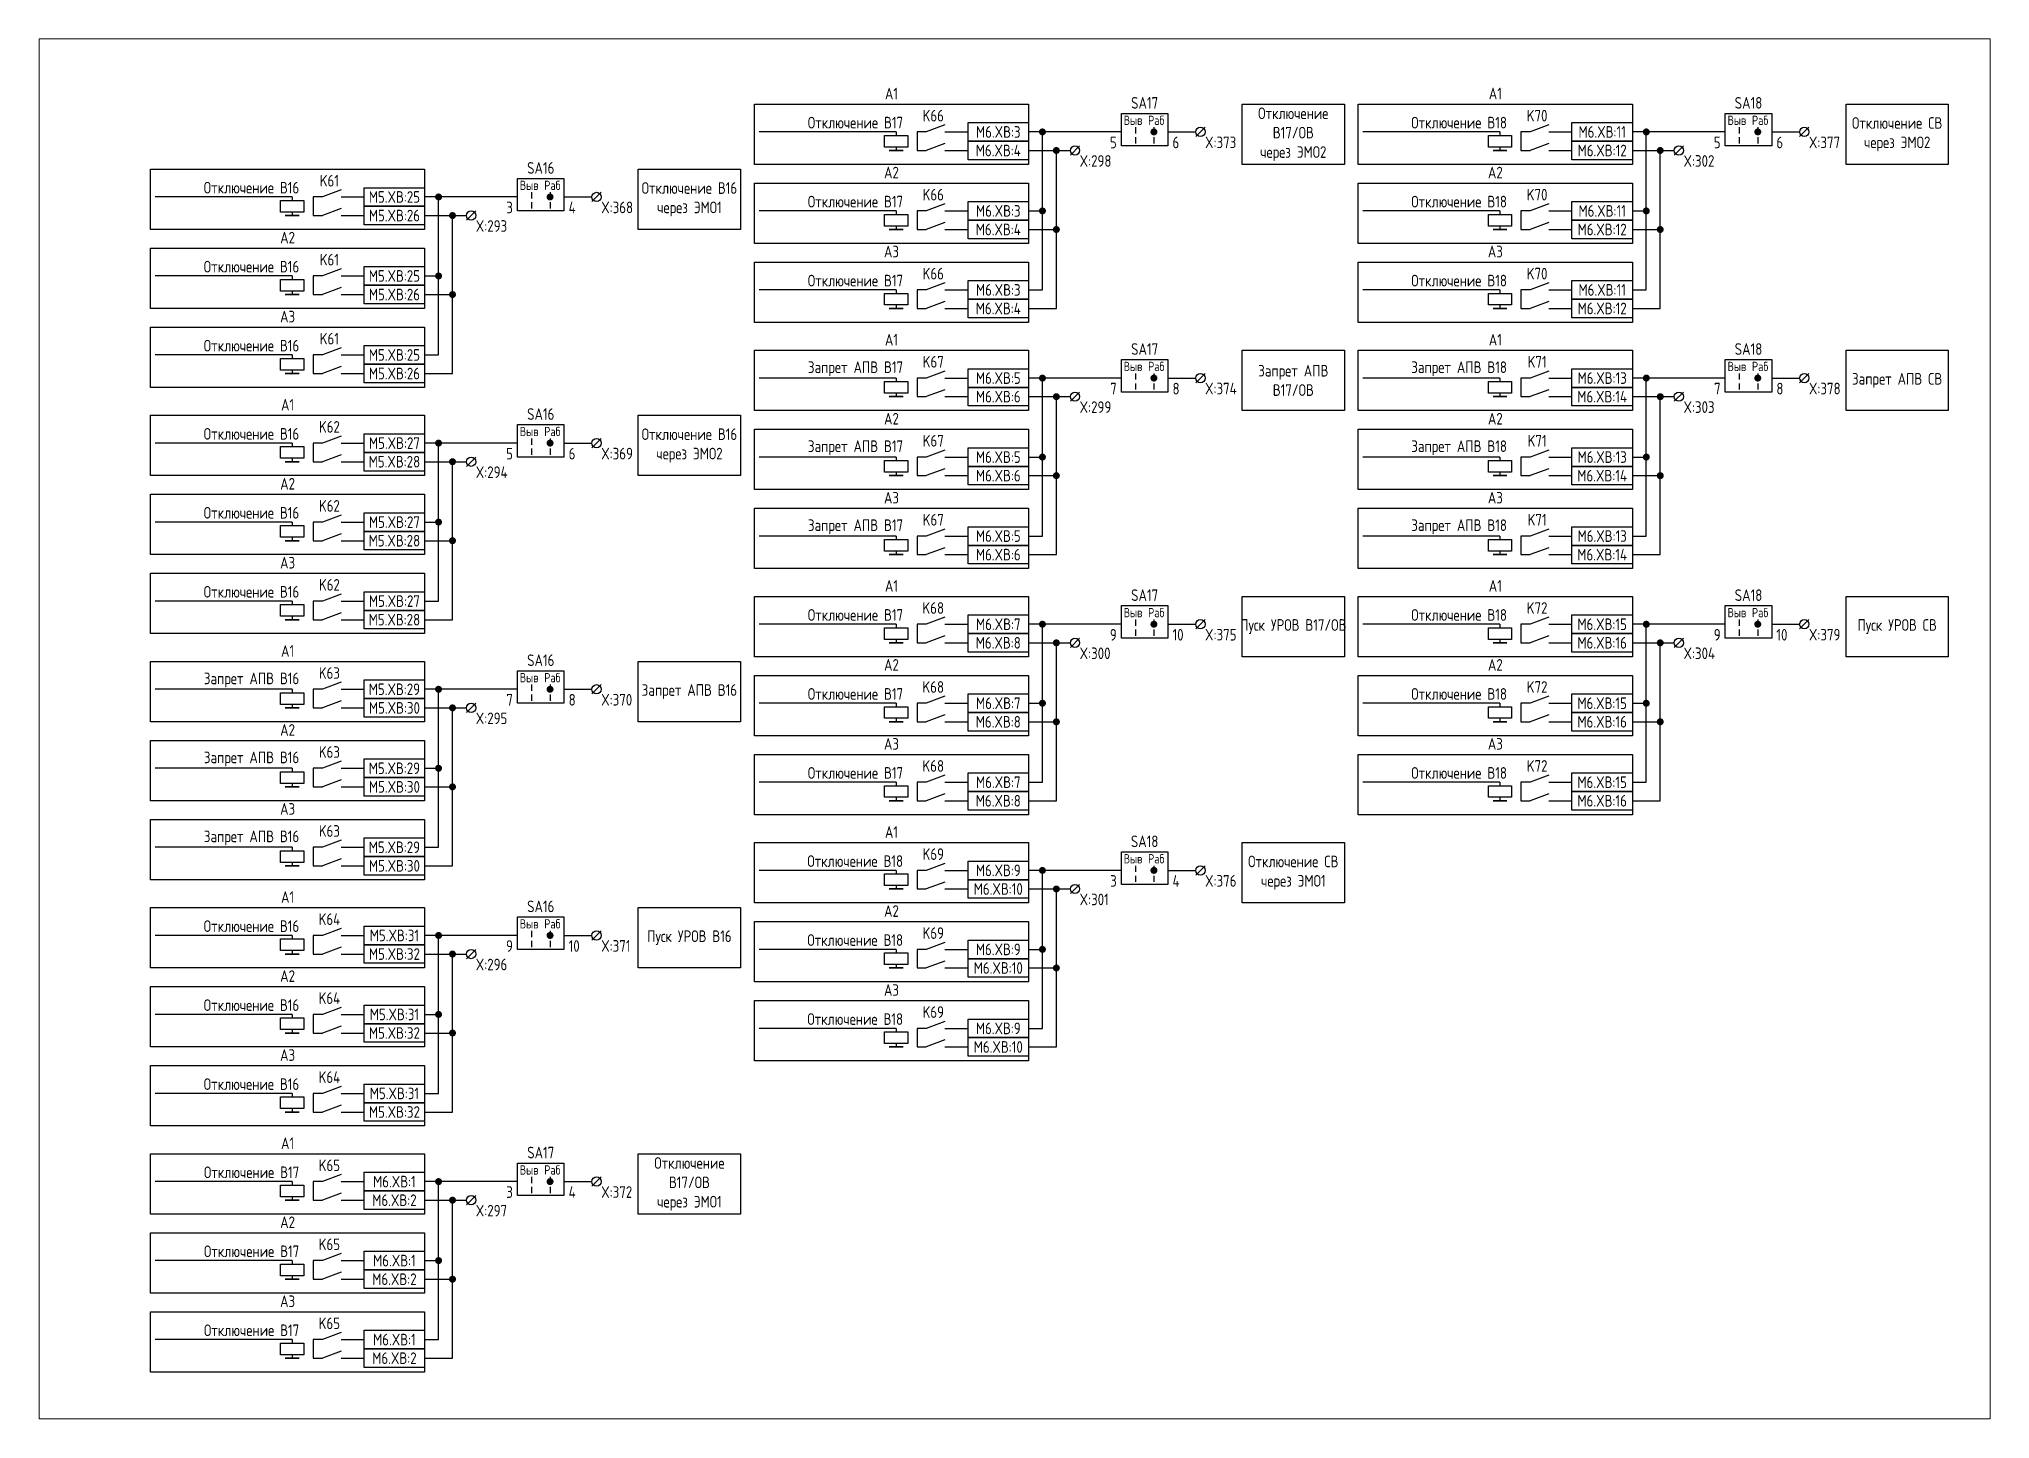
# Paper-space layout 'Лист12' of a CAD drawing. Header units: millimetres, sheet in inches. Extents: x 178.9 to 189, y 94.4 to 101.5.
# The model-space entities are those that its viewports show. They can reach past a viewport. Long polylines and large blocks are cut down to what shows.
import ezdxf

# ---------------------------------------------------------------- set-up
doc = ezdxf.new("R2010")
doc.units = ezdxf.units.MM
doc.styles.add('Gost_type_A', font='GOST_A.TTF')

psp = doc.layouts.new('Лист12')

msp = doc.modelspace()

# ---------------------------------------------------------------- texts
at = {"char_height": 2.5, "line_spacing_factor": 0.9, "style": 'Gost_type_A'}
for s, insert, width, attachment_point in [('A1', (4803.5, 284), 59, 8), ('A1', (4933.5, 284), 59, 8), ('X:373', (4871.01, 276), 8, 1), ('X:377', (5001.01, 276), 8, 1), ('A2', (4803.5, 267), 59, 8), ('X:298', (4844.01, 272), 8, 1), ('A2', (4933.5, 267), 59, 8), ('X:302', (4974.01, 272), 8, 1), ('X:368', (4741.01, 262), 8, 1), ('X:293', (4714.01, 258), 8, 1), ('A2', (4673.5, 253), 59, 8), ('A3', (4803.5, 250), 59, 8), ('A3', (4933.5, 250), 59, 8), ('A3', (4673.5, 236), 59, 8), ('A1', (4803.5, 231.02), 59, 8), ('A1', (4933.5, 231.02), 59, 8), ('X:374', (4871.01, 223.02), 8, 1), ('X:378', (5001.01, 223.02), 8, 1), ('A1', (4673.5, 217.02), 59, 8), ('X:299', (4844.01, 219.02), 8, 1), ('X:303', (4974.01, 219.02), 8, 1), ('A2', (4803.5, 214.02), 59, 8), ('A2', (4933.5, 214.02), 59, 8), ('X:369', (4741.01, 209.02), 8, 1), ('A2', (4673.5, 200.02), 59, 8), ('X:294', (4714.01, 205.02), 8, 1), ('A3', (4803.5, 197.02), 59, 8), ('A3', (4933.5, 197.02), 59, 8), ('A3', (4673.5, 183.02), 59, 8), ('A1', (4803.5, 178.04), 59, 8), ('A1', (4933.5, 178.04), 59, 8), ('X:375', (4871.01, 170.04), 8, 1), ('X:379', (5001.01, 170.04), 8, 1), ('A1', (4673.5, 164.04), 59, 8), ('X:300', (4844.01, 166.04), 8, 1), ('X:304', (4974.01, 166.04), 8, 1), ('A2', (4803.5, 161.04), 59, 8), ('A2', (4933.5, 161.04), 59, 8), ('X:370', (4741.01, 156.04), 8, 1), ('X:295', (4714.01, 152.04), 8, 1), ('A2', (4673.5, 147.04), 59, 8), ('A3', (4803.5, 144.04), 59, 8), ('A3', (4933.5, 144.04), 59, 8), ('A3', (4673.5, 130.04), 59, 8), ('A1', (4803.5, 125.06), 59, 8), ('A1', (4673.5, 111.06), 59, 8), ('X:376', (4871.01, 117.06), 8, 1), ('A2', (4803.5, 108.06), 59, 8), ('X:301', (4844.01, 113.06), 8, 1), ('X:371', (4741.01, 103.06), 8, 1), ('X:296', (4714.01, 99.06), 8, 1), ('A2', (4673.5, 94.06), 59, 8), ('A3', (4803.5, 91.06), 59, 8), ('A3', (4673.5, 77.06), 59, 8), ('A1', (4673.5, 58.08), 59, 8), ('X:372', (4741.01, 50.08), 8, 1), ('A2', (4673.5, 41.08), 59, 8), ('X:297', (4714.01, 46.08), 8, 1), ('A3', (4673.5, 24.08), 59, 8)]:
    msp.add_mtext(s, dxfattribs=dict(at, insert=insert, width=width, attachment_point=attachment_point))
at = {"style": 'Gost_type_A'}
for s, insert, char_height, width, attachment_point in [('K66', (4812.5, 280.5), 2.5, 5, 5), ('SA17', (4858, 282), 2.5, 10, 8), ('Отключение В17/ОВ\\Pчерез ЭМО2', (4890, 276.5), 2.5, 21.9988, 5), ('K70', (4942.5, 280.5), 2.5, 5, 5), ('SA18', (4988, 282), 2.5, 10, 8), ('Отключение В17', (4806, 279), 2.5, 31.0015, 6), ('M6.XВ:3', (4826.5, 277), 2.5, 13, 5), ('Выв', (4855.5, 279.5), 2, 5, 5), ('Раб', (4860.5, 279.5), 2, 5, 5), ('Отключение В18', (4936, 279), 2.5, 31.0015, 6), ('M6.XВ:11', (4956.5, 277), 2.5, 13, 5), ('Выв', (4985.5, 279.5), 2, 5, 5), ('Раб', (4990.5, 279.5), 2, 5, 5), ('Отключение СВ\\Pчерез ЭМО2', (5020, 276.5), 2.5, 21.9988, 5), ('M6.XВ:4', (4826.5, 273), 2.5, 13, 5), ('5', (4852, 275.98), 2.5, 5, 3), ('6', (4864, 275.98), 2.5, 5, 1), ('M6.XВ:12', (4956.5, 273), 2.5, 13, 5), ('5', (4982, 275.98), 2.5, 5, 3), ('6', (4994, 275.98), 2.5, 5, 1), ('SA16', (4728, 268), 2.5, 10, 8), ('Отключение В16', (4676, 265), 2.5, 31.0015, 6), ('K61', (4682.5, 266.5), 2.5, 5, 5), ('Выв', (4725.5, 265.5), 2, 5, 5), ('Раб', (4730.5, 265.5), 2, 5, 5), ('Отключение В16\\Pчерез ЭМО1', (4760, 262.5), 2.5, 21.9988, 5), ('K66', (4812.5, 263.5), 2.5, 5, 5), ('K70', (4942.5, 263.5), 2.5, 5, 5), ('M5.XВ:25', (4696.5, 263), 2.5, 13, 5), ('3', (4722, 261.98), 2.5, 5, 3), ('4', (4734, 261.98), 2.5, 5, 1), ('Отключение В17', (4806, 262), 2.5, 31.0015, 6), ('M6.XВ:3', (4826.5, 260), 2.5, 13, 5), ('Отключение В18', (4936, 262), 2.5, 31.0015, 6), ('M6.XВ:11', (4956.5, 260), 2.5, 13, 5), ('M5.XВ:26', (4696.5, 259), 2.5, 13, 5), ('M6.XВ:4', (4826.5, 256), 2.5, 13, 5), ('M6.XВ:12', (4956.5, 256), 2.5, 13, 5), ('Отключение В16', (4676, 248), 2.5, 31.0015, 6), ('K61', (4682.5, 249.5), 2.5, 5, 5), ('M5.XВ:25', (4696.5, 246), 2.5, 13, 5), ('Отключение В17', (4806, 245), 2.5, 31.0015, 6), ('K66', (4812.5, 246.5), 2.5, 5, 5), ('M6.XВ:3', (4826.5, 243), 2.5, 13, 5), ('Отключение В18', (4936, 245), 2.5, 31.0015, 6), ('K70', (4942.5, 246.5), 2.5, 5, 5), ('M6.XВ:11', (4956.5, 243), 2.5, 13, 5), ('M5.XВ:26', (4696.5, 242), 2.5, 13, 5), ('M6.XВ:4', (4826.5, 239), 2.5, 13, 5), ('M6.XВ:12', (4956.5, 239), 2.5, 13, 5), ('Отключение В16', (4676, 231), 2.5, 31.0015, 6), ('K61', (4682.5, 232.5), 2.5, 5, 5), ('SA17', (4858, 229.02), 2.5, 10, 8), ('SA18', (4988, 229.02), 2.5, 10, 8), ('M5.XВ:25', (4696.5, 229), 2.5, 13, 5), ('Запрет АПВ В17', (4806, 226.02), 2.5, 31.0015, 6), ('K67', (4812.5, 227.52), 2.5, 5, 5), ('Выв', (4855.5, 226.52), 2, 5, 5), ('Раб', (4860.5, 226.52), 2, 5, 5), ('Запрет АПВ В17/ОВ', (4890, 223.52), 2.5, 21.9988, 5), ('Запрет АПВ В18', (4936, 226.02), 2.5, 31.0015, 6), ('K71', (4942.5, 227.52), 2.5, 5, 5), ('Выв', (4985.5, 226.52), 2, 5, 5), ('Раб', (4990.5, 226.52), 2, 5, 5), ('M5.XВ:26', (4696.5, 225), 2.5, 13, 5), ('M6.XВ:5', (4826.5, 224.02), 2.5, 13, 5), ('7', (4852, 223), 2.5, 5, 3), ('8', (4864, 223), 2.5, 5, 1), ('M6.XВ:13', (4956.5, 224.02), 2.5, 13, 5), ('7', (4982, 223), 2.5, 5, 3), ('8', (4994, 223), 2.5, 5, 1), ('Запрет АПВ СВ', (5020, 223.52), 2.5, 21.9988, 5), ('M6.XВ:6', (4826.5, 220.02), 2.5, 13, 5), ('M6.XВ:14', (4956.5, 220.02), 2.5, 13, 5), ('K62', (4682.5, 213.52), 2.5, 5, 5), ('SA16', (4728, 215.02), 2.5, 10, 8), ('Отключение В16', (4676, 212.02), 2.5, 31.0015, 6), ('M5.XВ:27', (4696.5, 210.02), 2.5, 13, 5), ('Выв', (4725.5, 212.52), 2, 5, 5), ('Раб', (4730.5, 212.52), 2, 5, 5), ('Отключение В16\\Pчерез ЭМО2', (4760, 209.52), 2.5, 21.9988, 5), ('Запрет АПВ В17', (4806, 209.02), 2.5, 31.0015, 6), ('K67', (4812.5, 210.52), 2.5, 5, 5), ('Запрет АПВ В18', (4936, 209.02), 2.5, 31.0015, 6), ('K71', (4942.5, 210.52), 2.5, 5, 5), ('M5.XВ:28', (4696.5, 206.02), 2.5, 13, 5), ('5', (4722, 209), 2.5, 5, 3), ('6', (4734, 209), 2.5, 5, 1), ('M6.XВ:5', (4826.5, 207.02), 2.5, 13, 5), ('M6.XВ:13', (4956.5, 207.02), 2.5, 13, 5), ('M6.XВ:6', (4826.5, 203.02), 2.5, 13, 5), ('M6.XВ:14', (4956.5, 203.02), 2.5, 13, 5), ('K62', (4682.5, 196.52), 2.5, 5, 5), ('Отключение В16', (4676, 195.02), 2.5, 31.0015, 6), ('M5.XВ:27', (4696.5, 193.02), 2.5, 13, 5), ('Запрет АПВ В17', (4806, 192.02), 2.5, 31.0015, 6), ('K67', (4812.5, 193.52), 2.5, 5, 5), ('Запрет АПВ В18', (4936, 192.02), 2.5, 31.0015, 6), ('K71', (4942.5, 193.52), 2.5, 5, 5), ('M5.XВ:28', (4696.5, 189.02), 2.5, 13, 5), ('M6.XВ:5', (4826.5, 190.02), 2.5, 13, 5), ('M6.XВ:13', (4956.5, 190.02), 2.5, 13, 5), ('M6.XВ:6', (4826.5, 186.02), 2.5, 13, 5), ('M6.XВ:14', (4956.5, 186.02), 2.5, 13, 5), ('K62', (4682.5, 179.52), 2.5, 5, 5), ('Отключение В16', (4676, 178.02), 2.5, 31.0015, 6), ('M5.XВ:27', (4696.5, 176.02), 2.5, 13, 5), ('SA17', (4858, 176.04), 2.5, 10, 8), ('SA18', (4988, 176.04), 2.5, 10, 8), ('M5.XВ:28', (4696.5, 172.02), 2.5, 13, 5), ('Отключение В17', (4806, 173.04), 2.5, 31.0015, 6), ('K68', (4812.5, 174.54), 2.5, 5, 5), ('M6.XВ:7', (4826.5, 171.04), 2.5, 13, 5), ('Выв', (4855.5, 173.54), 2, 5, 5), ('Раб', (4860.5, 173.54), 2, 5, 5), ('Отключение В18', (4936, 173.04), 2.5, 31.0015, 6), ('K72', (4942.5, 174.54), 2.5, 5, 5), ('M6.XВ:15', (4956.5, 171.04), 2.5, 13, 5), ('Выв', (4985.5, 173.54), 2, 5, 5), ('Раб', (4990.5, 173.54), 2, 5, 5), ('M6.XВ:8', (4826.5, 167.04), 2.5, 13, 5), ('9', (4852, 170.02), 2.5, 5, 3), ('10', (4864, 170.02), 2.5, 5, 1), ('Пуск УРОВ В17/ОВ', (4890, 170.54), 2.5, 21.9988, 5), ('M6.XВ:16', (4956.5, 167.04), 2.5, 13, 5), ('9', (4982, 170.02), 2.5, 5, 3), ('10', (4994, 170.02), 2.5, 5, 1), ('Пуск УРОВ СВ', (5020, 170.54), 2.5, 21.9988, 5), ('SA16', (4728, 162.04), 2.5, 10, 8), ('Запрет АПВ В16', (4676, 159.04), 2.5, 31.0015, 6), ('K63', (4682.5, 160.54), 2.5, 5, 5), ('Выв', (4725.5, 159.54), 2, 5, 5), ('Раб', (4730.5, 159.54), 2, 5, 5), ('M5.XВ:29', (4696.5, 157.04), 2.5, 13, 5), ('7', (4722, 156.02), 2.5, 5, 3), ('8', (4734, 156.02), 2.5, 5, 1), ('Запрет АПВ В16', (4760, 156.54), 2.5, 21.9988, 5), ('Отключение В17', (4806, 156.04), 2.5, 31.0015, 6), ('K68', (4812.5, 157.54), 2.5, 5, 5), ('Отключение В18', (4936, 156.04), 2.5, 31.0015, 6), ('K72', (4942.5, 157.54), 2.5, 5, 5), ('M5.XВ:30', (4696.5, 153.04), 2.5, 13, 5), ('M6.XВ:8', (4826.5, 150.04), 2.5, 13, 5), ('M6.XВ:7', (4826.5, 154.04), 2.5, 13, 5), ('M6.XВ:15', (4956.5, 154.04), 2.5, 13, 5), ('M6.XВ:16', (4956.5, 150.04), 2.5, 13, 5), ('Запрет АПВ В16', (4676, 142.04), 2.5, 31.0015, 6), ('K63', (4682.5, 143.54), 2.5, 5, 5), ('M5.XВ:29', (4696.5, 140.04), 2.5, 13, 5), ('Отключение В17', (4806, 139.04), 2.5, 31.0015, 6), ('K68', (4812.5, 140.54), 2.5, 5, 5), ('Отключение В18', (4936, 139.04), 2.5, 31.0015, 6), ('K72', (4942.5, 140.54), 2.5, 5, 5), ('M5.XВ:30', (4696.5, 136.04), 2.5, 13, 5), ('M6.XВ:7', (4826.5, 137.04), 2.5, 13, 5), ('M6.XВ:15', (4956.5, 137.04), 2.5, 13, 5), ('M6.XВ:8', (4826.5, 133.04), 2.5, 13, 5), ('M6.XВ:16', (4956.5, 133.04), 2.5, 13, 5), ('Запрет АПВ В16', (4676, 125.04), 2.5, 31.0015, 6), ('K63', (4682.5, 126.54), 2.5, 5, 5), ('M5.XВ:29', (4696.5, 123.04), 2.5, 13, 5), ('K69', (4812.5, 121.56), 2.5, 5, 5), ('SA18', (4858, 123.06), 2.5, 10, 8), ('M5.XВ:30', (4696.5, 119.04), 2.5, 13, 5), ('Отключение В18', (4806, 120.06), 2.5, 31.0015, 6), ('M6.XВ:9', (4826.5, 118.06), 2.5, 13, 5), ('Выв', (4855.5, 120.56), 2, 5, 5), ('Раб', (4860.5, 120.56), 2, 5, 5), ('Отключение СВ\\Pчерез ЭМО1', (4890, 117.56), 2.5, 21.9988, 5), ('M6.XВ:10', (4826.5, 114.06), 2.5, 13, 5), ('3', (4852, 117.05), 2.5, 5, 3), ('4', (4864, 117.05), 2.5, 5, 1), ('SA16', (4728, 109.06), 2.5, 10, 8), ('Отключение В16', (4676, 106.06), 2.5, 31.0015, 6), ('K64', (4682.5, 107.56), 2.5, 5, 5), ('M5.XВ:31', (4696.5, 104.06), 2.5, 13, 5), ('Выв', (4725.5, 106.56), 2, 5, 5), ('Раб', (4730.5, 106.56), 2, 5, 5), ('Пуск УРОВ В16', (4760, 103.56), 2.5, 21.9988, 5), ('K69', (4812.5, 104.56), 2.5, 5, 5), ('M5.XВ:32', (4696.5, 100.06), 2.5, 13, 5), ('9', (4722, 103.04), 2.5, 5, 3), ('10', (4734, 103.04), 2.5, 5, 1), ('Отключение В18', (4806, 103.06), 2.5, 31.0015, 6), ('M6.XВ:9', (4826.5, 101.06), 2.5, 13, 5), ('M6.XВ:10', (4826.5, 97.06), 2.5, 13, 5), ('Отключение В16', (4676, 89.06), 2.5, 31.0015, 6), ('K64', (4682.5, 90.56), 2.5, 5, 5), ('M5.XВ:31', (4696.5, 87.06), 2.5, 13, 5), ('K69', (4812.5, 87.56), 2.5, 5, 5), ('M5.XВ:32', (4696.5, 83.06), 2.5, 13, 5), ('Отключение В18', (4806, 86.06), 2.5, 31.0015, 6), ('M6.XВ:9', (4826.5, 84.06), 2.5, 13, 5), ('M6.XВ:10', (4826.5, 80.06), 2.5, 13, 5), ('Отключение В16', (4676, 72.06), 2.5, 31.0015, 6), ('K64', (4682.5, 73.56), 2.5, 5, 5), ('M5.XВ:32', (4696.5, 66.06), 2.5, 13, 5), ('M5.XВ:31', (4696.5, 70.06), 2.5, 13, 5), ('K65', (4682.5, 54.58), 2.5, 5, 5), ('SA17', (4728, 56.08), 2.5, 10, 8), ('Отключение В17/ОВ\\Pчерез ЭМО1', (4760, 50.58), 2.5, 21.9988, 5), ('Отключение В17', (4676, 53.08), 2.5, 31.0015, 6), ('M6.XВ:1', (4696.5, 51.08), 2.5, 13, 5), ('Выв', (4725.5, 53.58), 2, 5, 5), ('Раб', (4730.5, 53.58), 2, 5, 5), ('M6.XВ:2', (4696.5, 47.08), 2.5, 13, 5), ('3', (4722, 50.07), 2.5, 5, 3), ('4', (4734, 50.07), 2.5, 5, 1), ('K65', (4682.5, 37.58), 2.5, 5, 5), ('Отключение В17', (4676, 36.08), 2.5, 31.0015, 6), ('M6.XВ:1', (4696.5, 34.08), 2.5, 13, 5), ('M6.XВ:2', (4696.5, 30.08), 2.5, 13, 5), ('K65', (4682.5, 20.58), 2.5, 5, 5), ('Отключение В17', (4676, 19.08), 2.5, 31.0015, 6), ('M6.XВ:1', (4696.5, 17.08), 2.5, 13, 5), ('M6.XВ:2', (4696.5, 13.08), 2.5, 13, 5)]:
    msp.add_mtext(s, dxfattribs=dict(at, insert=insert, char_height=char_height, width=width, attachment_point=attachment_point))

# ---------------------------------------------------------------- blocks, each defined once
blk = doc.blocks.new('POINT')
at = {"const_width": 0.75}
blk.add_lwpolyline([(-0.375, 0, 1), (0.375, 0, 1)], format="xyb", close=True, dxfattribs=at)
blk = doc.blocks.new('Переключатель_положение')
for p, q in [((2, 1), (2, -0.34)), ((2, -1.14), (2, -2.49))]:
    blk.add_line(p, q)

# ---------------------------------------------------------------- linework, layer by layer
at = {"ltscale": 4.32}
for p, q in [((4815, 278.5), (4811, 277)), ((4945, 278.5), (4941, 277)), ((4815, 274.5), (4811, 273)), ((4945, 274.5), (4941, 273)), ((4685, 264.5), (4681, 263)), ((4685, 260.5), (4681, 259)), ((4815, 261.5), (4811, 260)), ((4945, 261.5), (4941, 260)), ((4815, 257.5), (4811, 256)), ((4945, 257.5), (4941, 256)), ((4685, 247.5), (4681, 246)), ((4815, 244.5), (4811, 243)), ((4945, 244.5), (4941, 243)), ((4685, 243.5), (4681, 242)), ((4815, 240.5), (4811, 239)), ((4945, 240.5), (4941, 239)), ((4685, 230.5), (4681, 229)), ((4685, 226.5), (4681, 225)), ((4815, 225.52), (4811, 224.02)), ((4945, 225.52), (4941, 224.02)), ((4815, 221.52), (4811, 220.02)), ((4945, 221.52), (4941, 220.02)), ((4685, 211.52), (4681, 210.02)), ((4685, 207.52), (4681, 206.02)), ((4815, 208.52), (4811, 207.02)), ((4945, 208.52), (4941, 207.02)), ((4815, 204.52), (4811, 203.02)), ((4945, 204.52), (4941, 203.02)), ((4685, 194.52), (4681, 193.02)), ((4685, 190.52), (4681, 189.02)), ((4815, 191.52), (4811, 190.02)), ((4945, 191.52), (4941, 190.02)), ((4815, 187.52), (4811, 186.02)), ((4945, 187.52), (4941, 186.02)), ((4685, 177.52), (4681, 176.02)), ((4685, 173.52), (4681, 172.02)), ((4815, 172.54), (4811, 171.04)), ((4945, 172.54), (4941, 171.04)), ((4815, 168.54), (4811, 167.04)), ((4945, 168.54), (4941, 167.04)), ((4685, 158.54), (4681, 157.04)), ((4815, 155.54), (4811, 154.04)), ((4945, 155.54), (4941, 154.04)), ((4685, 154.54), (4681, 153.04)), ((4815, 151.54), (4811, 150.04)), ((4945, 151.54), (4941, 150.04)), ((4685, 141.54), (4681, 140.04)), ((4685, 137.54), (4681, 136.04)), ((4815, 138.54), (4811, 137.04)), ((4815, 134.54), (4811, 133.04)), ((4945, 138.54), (4941, 137.04)), ((4945, 134.54), (4941, 133.04)), ((4685, 124.54), (4681, 123.04)), ((4685, 120.54), (4681, 119.04)), ((4815, 119.56), (4811, 118.06)), ((4815, 115.56), (4811, 114.06)), ((4685, 105.56), (4681, 104.06)), ((4685, 101.56), (4681, 100.06)), ((4815, 102.56), (4811, 101.06)), ((4815, 98.56), (4811, 97.06)), ((4685, 88.56), (4681, 87.06)), ((4685, 84.56), (4681, 83.06)), ((4815, 85.56), (4811, 84.06)), ((4815, 81.56), (4811, 80.06)), ((4685, 71.56), (4681, 70.06)), ((4685, 67.56), (4681, 66.06)), ((4685, 52.58), (4681, 51.08)), ((4685, 48.58), (4681, 47.08)), ((4685, 35.58), (4681, 34.08)), ((4685, 31.58), (4681, 30.08)), ((4685, 18.58), (4681, 17.08)), ((4685, 14.58), (4681, 13.08))]:
    msp.add_line(p, q, dxfattribs=at)
for p, q in [((4871.01, 278), (4869.01, 276)), ((5001.01, 278), (4999.01, 276)), ((4804.5, 277), (4775, 277)), ((4804.5, 277), (4804.5, 276.25)), ((4804.5, 273.75), (4804.5, 273)), ((4853, 277), (4833, 277)), ((4833, 273), (4842, 273)), ((4836, 243), (4836, 277)), ((4839, 239), (4839, 273)), ((4844.01, 274), (4842.01, 272)), ((4934.5, 277), (4905, 277)), ((4934.5, 277), (4934.5, 276.25)), ((4934.5, 273.75), (4934.5, 273)), ((4983, 277), (4963, 277)), ((4963, 273), (4972, 273)), ((4966, 243), (4966, 277)), ((4969, 239), (4969, 273)), ((4974.01, 274), (4972.01, 272)), ((4674.5, 263), (4645, 263)), ((4674.5, 263), (4674.5, 262.25)), ((4723, 263), (4703, 263)), ((4706, 229), (4706, 263)), ((4741.01, 264), (4739.01, 262)), ((4674.5, 259.75), (4674.5, 259)), ((4703, 259), (4712, 259)), ((4709, 225), (4709, 259)), ((4714.01, 260), (4712.01, 258)), ((4804.5, 260), (4775, 260)), ((4804.5, 260), (4804.5, 259.25)), ((4804.5, 256.75), (4804.5, 256)), ((4833, 260), (4836, 260)), ((4934.5, 260), (4905, 260)), ((4934.5, 260), (4934.5, 259.25)), ((4934.5, 256.75), (4934.5, 256)), ((4963, 260), (4966, 260)), ((4833, 256), (4839, 256)), ((4963, 256), (4969, 256)), ((4674.5, 246), (4645, 246)), ((4674.5, 246), (4674.5, 245.25)), ((4703, 246), (4706, 246)), ((4674.5, 242.75), (4674.5, 242)), ((4703, 242), (4709, 242)), ((4804.5, 243), (4775, 243)), ((4804.5, 243), (4804.5, 242.25)), ((4804.5, 239.75), (4804.5, 239)), ((4833, 243), (4836, 243)), ((4934.5, 243), (4905, 243)), ((4934.5, 243), (4934.5, 242.25)), ((4934.5, 239.75), (4934.5, 239)), ((4963, 243), (4966, 243)), ((4833, 239), (4839, 239)), ((4963, 239), (4969, 239)), ((4674.5, 229), (4645, 229)), ((4674.5, 229), (4674.5, 228.25)), ((4703, 229), (4706, 229)), ((4674.5, 225.75), (4674.5, 225)), ((4703, 225), (4709, 225)), ((4804.5, 224.02), (4775, 224.02)), ((4804.5, 224.02), (4804.5, 223.27)), ((4853, 224.02), (4833, 224.02)), ((4836, 190.02), (4836, 224.02)), ((4871.01, 225.02), (4869.01, 223.02)), ((4934.5, 224.02), (4905, 224.02)), ((4934.5, 224.02), (4934.5, 223.27)), ((4983, 224.02), (4963, 224.02)), ((4966, 190.02), (4966, 224.02)), ((5001.01, 225.02), (4999.01, 223.02)), ((4804.5, 220.77), (4804.5, 220.02)), ((4833, 220.02), (4842, 220.02)), ((4839, 186.02), (4839, 220.02)), ((4844.01, 221.02), (4842.01, 219.02)), ((4934.5, 220.77), (4934.5, 220.02)), ((4963, 220.02), (4972, 220.02)), ((4969, 186.02), (4969, 220.02)), ((4974.01, 221.02), (4972.01, 219.02)), ((4674.5, 210.02), (4645, 210.02)), ((4674.5, 210.02), (4674.5, 209.27)), ((4723, 210.02), (4703, 210.02)), ((4706, 176.02), (4706, 210.02)), ((4741.01, 211.02), (4739.01, 209.02)), ((4674.5, 206.77), (4674.5, 206.02)), ((4703, 206.02), (4712, 206.02)), ((4709, 172.02), (4709, 206.02)), ((4714.01, 207.02), (4712.01, 205.02)), ((4804.5, 207.02), (4775, 207.02)), ((4804.5, 207.02), (4804.5, 206.27)), ((4833, 207.02), (4836, 207.02)), ((4934.5, 207.02), (4905, 207.02)), ((4934.5, 207.02), (4934.5, 206.27)), ((4963, 207.02), (4966, 207.02)), ((4804.5, 203.77), (4804.5, 203.02)), ((4833, 203.02), (4839, 203.02)), ((4934.5, 203.77), (4934.5, 203.02)), ((4963, 203.02), (4969, 203.02)), ((4674.5, 193.02), (4645, 193.02)), ((4674.5, 193.02), (4674.5, 192.27)), ((4674.5, 189.77), (4674.5, 189.02)), ((4703, 193.02), (4706, 193.02)), ((4703, 189.02), (4709, 189.02)), ((4804.5, 190.02), (4775, 190.02)), ((4804.5, 190.02), (4804.5, 189.27)), ((4833, 190.02), (4836, 190.02)), ((4934.5, 190.02), (4905, 190.02)), ((4934.5, 190.02), (4934.5, 189.27)), ((4963, 190.02), (4966, 190.02)), ((4804.5, 186.77), (4804.5, 186.02)), ((4833, 186.02), (4839, 186.02)), ((4934.5, 186.77), (4934.5, 186.02)), ((4963, 186.02), (4969, 186.02)), ((4674.5, 176.02), (4645, 176.02)), ((4674.5, 176.02), (4674.5, 175.27)), ((4674.5, 172.77), (4674.5, 172.02)), ((4703, 176.02), (4706, 176.02)), ((4703, 172.02), (4709, 172.02)), ((4804.5, 171.04), (4775, 171.04)), ((4804.5, 171.04), (4804.5, 170.29)), ((4853, 171.04), (4833, 171.04)), ((4836, 137.04), (4836, 171.04)), ((4844.01, 168.04), (4842.01, 166.04)), ((4871.01, 172.04), (4869.01, 170.04)), ((4934.5, 171.04), (4905, 171.04)), ((4934.5, 171.04), (4934.5, 170.29)), ((4983, 171.04), (4963, 171.04)), ((4966, 137.04), (4966, 171.04)), ((4974.01, 168.04), (4972.01, 166.04)), ((5001.01, 172.04), (4999.01, 170.04)), ((4804.5, 167.79), (4804.5, 167.04)), ((4833, 167.04), (4842, 167.04)), ((4839, 133.04), (4839, 167.04)), ((4934.5, 167.79), (4934.5, 167.04)), ((4963, 167.04), (4972, 167.04)), ((4969, 133.04), (4969, 167.04)), ((4674.5, 157.04), (4645, 157.04)), ((4674.5, 157.04), (4674.5, 156.29)), ((4723, 157.04), (4703, 157.04)), ((4706, 123.04), (4706, 157.04)), ((4741.01, 158.04), (4739.01, 156.04)), ((4674.5, 153.79), (4674.5, 153.04)), ((4703, 153.04), (4712, 153.04)), ((4709, 119.04), (4709, 153.04)), ((4714.01, 154.04), (4712.01, 152.04)), ((4804.5, 154.04), (4775, 154.04)), ((4804.5, 154.04), (4804.5, 153.29)), ((4833, 154.04), (4836, 154.04)), ((4934.5, 154.04), (4905, 154.04)), ((4934.5, 154.04), (4934.5, 153.29)), ((4963, 154.04), (4966, 154.04)), ((4804.5, 150.79), (4804.5, 150.04)), ((4833, 150.04), (4839, 150.04)), ((4934.5, 150.79), (4934.5, 150.04)), ((4963, 150.04), (4969, 150.04)), ((4674.5, 140.04), (4645, 140.04)), ((4674.5, 140.04), (4674.5, 139.29)), ((4703, 140.04), (4706, 140.04)), ((4674.5, 136.79), (4674.5, 136.04)), ((4703, 136.04), (4709, 136.04)), ((4804.5, 137.04), (4775, 137.04)), ((4804.5, 137.04), (4804.5, 136.29)), ((4833, 137.04), (4836, 137.04)), ((4934.5, 137.04), (4905, 137.04)), ((4934.5, 137.04), (4934.5, 136.29)), ((4963, 137.04), (4966, 137.04)), ((4804.5, 133.79), (4804.5, 133.04)), ((4833, 133.04), (4839, 133.04)), ((4934.5, 133.79), (4934.5, 133.04)), ((4963, 133.04), (4969, 133.04)), ((4674.5, 123.04), (4645, 123.04)), ((4674.5, 123.04), (4674.5, 122.29)), ((4703, 123.04), (4706, 123.04)), ((4674.5, 119.79), (4674.5, 119.04)), ((4703, 119.04), (4709, 119.04)), ((4804.5, 118.06), (4775, 118.06)), ((4804.5, 118.06), (4804.5, 117.31)), ((4853, 118.06), (4833, 118.06)), ((4836, 84.06), (4836, 118.06)), ((4871.01, 119.06), (4869.01, 117.06)), ((4804.5, 114.81), (4804.5, 114.06)), ((4833, 114.06), (4842, 114.06)), ((4839, 80.06), (4839, 114.06)), ((4844.01, 115.06), (4842.01, 113.06)), ((4741.01, 105.06), (4739.01, 103.06)), ((4674.5, 104.06), (4645, 104.06)), ((4674.5, 104.06), (4674.5, 103.31)), ((4674.5, 100.81), (4674.5, 100.06)), ((4723, 104.06), (4703, 104.06)), ((4706, 70.06), (4706, 104.06)), ((4714.01, 101.06), (4712.01, 99.06)), ((4804.5, 101.06), (4775, 101.06)), ((4804.5, 101.06), (4804.5, 100.31)), ((4833, 101.06), (4836, 101.06)), ((4703, 100.06), (4712, 100.06)), ((4709, 66.06), (4709, 100.06)), ((4804.5, 97.81), (4804.5, 97.06)), ((4833, 97.06), (4839, 97.06)), ((4674.5, 87.06), (4645, 87.06)), ((4674.5, 87.06), (4674.5, 86.31)), ((4703, 87.06), (4706, 87.06)), ((4804.5, 84.06), (4775, 84.06)), ((4804.5, 84.06), (4804.5, 83.31)), ((4833, 84.06), (4836, 84.06)), ((4674.5, 83.81), (4674.5, 83.06)), ((4703, 83.06), (4709, 83.06)), ((4804.5, 80.81), (4804.5, 80.06)), ((4833, 80.06), (4839, 80.06)), ((4674.5, 70.06), (4645, 70.06)), ((4674.5, 70.06), (4674.5, 69.31)), ((4703, 70.06), (4706, 70.06)), ((4674.5, 66.81), (4674.5, 66.06)), ((4703, 66.06), (4709, 66.06)), ((4674.5, 51.08), (4645, 51.08)), ((4674.5, 51.08), (4674.5, 50.33)), ((4723, 51.08), (4703, 51.08)), ((4706, 17.08), (4706, 51.08)), ((4741.01, 52.08), (4739.01, 50.08)), ((4674.5, 47.83), (4674.5, 47.08)), ((4703, 47.08), (4712, 47.08)), ((4709, 13.08), (4709, 47.08)), ((4714.01, 48.08), (4712.01, 46.08)), ((4674.5, 34.08), (4645, 34.08)), ((4674.5, 34.08), (4674.5, 33.33)), ((4703, 34.08), (4706, 34.08)), ((4674.5, 30.83), (4674.5, 30.08)), ((4703, 30.08), (4709, 30.08)), ((4674.5, 17.08), (4645, 17.08)), ((4674.5, 17.08), (4674.5, 16.33)), ((4703, 17.08), (4706, 17.08)), ((4674.5, 13.83), (4674.5, 13.08)), ((4703, 13.08), (4709, 13.08))]:
    msp.add_line(p, q)
at = {"ltscale": 1.08}
for p, q in [((4811, 277), (4809, 277)), ((4809, 277), (4809, 273)), ((4809, 273), (4811, 273)), ((4815, 277), (4820, 277)), ((4815, 273), (4820, 273)), ((4941, 277), (4939, 277)), ((4939, 277), (4939, 273)), ((4939, 273), (4941, 273)), ((4945, 277), (4950, 277)), ((4945, 273), (4950, 273)), ((4681, 263), (4679, 263)), ((4679, 263), (4679, 259)), ((4685, 263), (4690, 263)), ((4679, 259), (4681, 259)), ((4685, 259), (4690, 259)), ((4811, 260), (4809, 260)), ((4809, 260), (4809, 256)), ((4815, 260), (4820, 260)), ((4941, 260), (4939, 260)), ((4939, 260), (4939, 256)), ((4945, 260), (4950, 260)), ((4809, 256), (4811, 256)), ((4815, 256), (4820, 256)), ((4939, 256), (4941, 256)), ((4945, 256), (4950, 256)), ((4681, 246), (4679, 246)), ((4679, 246), (4679, 242)), ((4685, 246), (4690, 246)), ((4679, 242), (4681, 242)), ((4685, 242), (4690, 242)), ((4811, 243), (4809, 243)), ((4809, 243), (4809, 239)), ((4815, 243), (4820, 243)), ((4941, 243), (4939, 243)), ((4939, 243), (4939, 239)), ((4945, 243), (4950, 243)), ((4809, 239), (4811, 239)), ((4815, 239), (4820, 239)), ((4939, 239), (4941, 239)), ((4945, 239), (4950, 239)), ((4681, 229), (4679, 229)), ((4679, 229), (4679, 225)), ((4685, 229), (4690, 229)), ((4679, 225), (4681, 225)), ((4685, 225), (4690, 225)), ((4811, 224.02), (4809, 224.02)), ((4809, 224.02), (4809, 220.02)), ((4815, 224.02), (4820, 224.02)), ((4941, 224.02), (4939, 224.02)), ((4939, 224.02), (4939, 220.02)), ((4945, 224.02), (4950, 224.02)), ((4809, 220.02), (4811, 220.02)), ((4815, 220.02), (4820, 220.02)), ((4939, 220.02), (4941, 220.02)), ((4945, 220.02), (4950, 220.02)), ((4681, 210.02), (4679, 210.02)), ((4679, 210.02), (4679, 206.02)), ((4685, 210.02), (4690, 210.02)), ((4679, 206.02), (4681, 206.02)), ((4685, 206.02), (4690, 206.02)), ((4811, 207.02), (4809, 207.02)), ((4809, 207.02), (4809, 203.02)), ((4815, 207.02), (4820, 207.02)), ((4941, 207.02), (4939, 207.02)), ((4939, 207.02), (4939, 203.02)), ((4945, 207.02), (4950, 207.02)), ((4809, 203.02), (4811, 203.02)), ((4815, 203.02), (4820, 203.02)), ((4939, 203.02), (4941, 203.02)), ((4945, 203.02), (4950, 203.02)), ((4681, 193.02), (4679, 193.02)), ((4679, 193.02), (4679, 189.02)), ((4679, 189.02), (4681, 189.02)), ((4685, 193.02), (4690, 193.02)), ((4685, 189.02), (4690, 189.02)), ((4811, 190.02), (4809, 190.02)), ((4809, 190.02), (4809, 186.02)), ((4815, 190.02), (4820, 190.02)), ((4941, 190.02), (4939, 190.02)), ((4939, 190.02), (4939, 186.02)), ((4945, 190.02), (4950, 190.02)), ((4809, 186.02), (4811, 186.02)), ((4815, 186.02), (4820, 186.02)), ((4939, 186.02), (4941, 186.02)), ((4945, 186.02), (4950, 186.02)), ((4681, 176.02), (4679, 176.02)), ((4679, 176.02), (4679, 172.02)), ((4685, 176.02), (4690, 176.02)), ((4679, 172.02), (4681, 172.02)), ((4685, 172.02), (4690, 172.02)), ((4811, 171.04), (4809, 171.04)), ((4809, 171.04), (4809, 167.04)), ((4815, 171.04), (4820, 171.04)), ((4941, 171.04), (4939, 171.04)), ((4939, 171.04), (4939, 167.04)), ((4945, 171.04), (4950, 171.04)), ((4809, 167.04), (4811, 167.04)), ((4815, 167.04), (4820, 167.04)), ((4939, 167.04), (4941, 167.04)), ((4945, 167.04), (4950, 167.04)), ((4681, 157.04), (4679, 157.04)), ((4679, 157.04), (4679, 153.04)), ((4685, 157.04), (4690, 157.04)), ((4679, 153.04), (4681, 153.04)), ((4685, 153.04), (4690, 153.04)), ((4811, 154.04), (4809, 154.04)), ((4809, 154.04), (4809, 150.04)), ((4815, 154.04), (4820, 154.04)), ((4941, 154.04), (4939, 154.04)), ((4939, 154.04), (4939, 150.04)), ((4945, 154.04), (4950, 154.04)), ((4809, 150.04), (4811, 150.04)), ((4815, 150.04), (4820, 150.04)), ((4939, 150.04), (4941, 150.04)), ((4945, 150.04), (4950, 150.04)), ((4681, 140.04), (4679, 140.04)), ((4679, 140.04), (4679, 136.04)), ((4685, 140.04), (4690, 140.04)), ((4679, 136.04), (4681, 136.04)), ((4685, 136.04), (4690, 136.04)), ((4811, 137.04), (4809, 137.04)), ((4809, 137.04), (4809, 133.04)), ((4815, 137.04), (4820, 137.04)), ((4941, 137.04), (4939, 137.04)), ((4939, 137.04), (4939, 133.04)), ((4945, 137.04), (4950, 137.04)), ((4809, 133.04), (4811, 133.04)), ((4815, 133.04), (4820, 133.04)), ((4939, 133.04), (4941, 133.04)), ((4945, 133.04), (4950, 133.04)), ((4681, 123.04), (4679, 123.04)), ((4679, 123.04), (4679, 119.04)), ((4685, 123.04), (4690, 123.04)), ((4679, 119.04), (4681, 119.04)), ((4685, 119.04), (4690, 119.04)), ((4811, 118.06), (4809, 118.06)), ((4809, 118.06), (4809, 114.06)), ((4815, 118.06), (4820, 118.06)), ((4809, 114.06), (4811, 114.06)), ((4815, 114.06), (4820, 114.06)), ((4681, 104.06), (4679, 104.06)), ((4679, 104.06), (4679, 100.06)), ((4685, 104.06), (4690, 104.06)), ((4811, 101.06), (4809, 101.06)), ((4809, 101.06), (4809, 97.06)), ((4815, 101.06), (4820, 101.06)), ((4679, 100.06), (4681, 100.06)), ((4685, 100.06), (4690, 100.06)), ((4809, 97.06), (4811, 97.06)), ((4815, 97.06), (4820, 97.06)), ((4681, 87.06), (4679, 87.06)), ((4679, 87.06), (4679, 83.06)), ((4685, 87.06), (4690, 87.06)), ((4811, 84.06), (4809, 84.06)), ((4809, 84.06), (4809, 80.06)), ((4815, 84.06), (4820, 84.06)), ((4679, 83.06), (4681, 83.06)), ((4685, 83.06), (4690, 83.06)), ((4809, 80.06), (4811, 80.06)), ((4815, 80.06), (4820, 80.06)), ((4681, 70.06), (4679, 70.06)), ((4679, 70.06), (4679, 66.06)), ((4685, 70.06), (4690, 70.06)), ((4679, 66.06), (4681, 66.06)), ((4685, 66.06), (4690, 66.06)), ((4681, 51.08), (4679, 51.08)), ((4679, 51.08), (4679, 47.08)), ((4685, 51.08), (4690, 51.08)), ((4679, 47.08), (4681, 47.08)), ((4685, 47.08), (4690, 47.08)), ((4681, 34.08), (4679, 34.08)), ((4679, 34.08), (4679, 30.08)), ((4685, 34.08), (4690, 34.08)), ((4679, 30.08), (4681, 30.08)), ((4685, 30.08), (4690, 30.08)), ((4681, 17.08), (4679, 17.08)), ((4679, 17.08), (4679, 13.08)), ((4685, 17.08), (4690, 17.08)), ((4679, 13.08), (4681, 13.08)), ((4685, 13.08), (4690, 13.08))]:
    msp.add_line(p, q, dxfattribs=at)
at = {"ltscale": 4}
for p, q in [((4863, 277), (4869.01, 277)), ((4993, 277), (4999.01, 277)), ((4733, 263), (4739.01, 263)), ((4863, 224.02), (4869.01, 224.02)), ((4993, 224.02), (4999.01, 224.02)), ((4733, 210.02), (4739.01, 210.02)), ((4863, 171.04), (4869.01, 171.04)), ((4993, 171.04), (4999.01, 171.04)), ((4733, 157.04), (4739.01, 157.04)), ((4863, 118.06), (4869.01, 118.06)), ((4733, 104.06), (4739.01, 104.06)), ((4733, 51.08), (4739.01, 51.08))]:
    msp.add_line(p, q, dxfattribs=at)
for points in [[(4774, 283), (4833, 283), (4833, 270), (4774, 270)], [(4879, 283), (4901, 283), (4901, 270), (4879, 270)], [(4904, 283), (4963, 283), (4963, 270), (4904, 270)], [(5009, 283), (5031, 283), (5031, 270), (5009, 270)], [(5009, 283), (5031, 283), (5031, 270), (5009, 270)], [(4820, 279), (4833, 279), (4833, 275), (4820, 275)], [(4853, 281), (4863, 281), (4863, 274), (4853, 274)], [(4950, 279), (4963, 279), (4963, 275), (4950, 275)], [(4983, 281), (4993, 281), (4993, 274), (4983, 274)], [(4807, 276.25), (4807, 273.75), (4802, 273.75), (4802, 276.25)], [(4806, 273), (4803, 273)], [(4820, 275), (4833, 275), (4833, 271), (4820, 271)], [(4937, 276.25), (4937, 273.75), (4932, 273.75), (4932, 276.25)], [(4936, 273), (4933, 273)], [(4950, 275), (4963, 275), (4963, 271), (4950, 271)], [(4644, 269), (4703, 269), (4703, 256), (4644, 256)], [(4749, 269), (4771, 269), (4771, 256), (4749, 256)], [(4690, 265), (4703, 265), (4703, 261), (4690, 261)], [(4723, 267), (4733, 267), (4733, 260), (4723, 260)], [(4774, 266), (4833, 266), (4833, 253), (4774, 253)], [(4904, 266), (4963, 266), (4963, 253), (4904, 253)], [(4677, 262.25), (4677, 259.75), (4672, 259.75), (4672, 262.25)], [(4690, 261), (4703, 261), (4703, 257), (4690, 257)], [(4820, 262), (4833, 262), (4833, 258), (4820, 258)], [(4950, 262), (4963, 262), (4963, 258), (4950, 258)], [(4676, 259), (4673, 259)], [(4807, 259.25), (4807, 256.75), (4802, 256.75), (4802, 259.25)], [(4820, 258), (4833, 258), (4833, 254), (4820, 254)], [(4937, 259.25), (4937, 256.75), (4932, 256.75), (4932, 259.25)], [(4950, 258), (4963, 258), (4963, 254), (4950, 254)], [(4806, 256), (4803, 256)], [(4936, 256), (4933, 256)], [(4644, 252), (4703, 252), (4703, 239), (4644, 239)], [(4690, 248), (4703, 248), (4703, 244), (4690, 244)], [(4774, 249), (4833, 249), (4833, 236), (4774, 236)], [(4904, 249), (4963, 249), (4963, 236), (4904, 236)], [(4677, 245.25), (4677, 242.75), (4672, 242.75), (4672, 245.25)], [(4690, 244), (4703, 244), (4703, 240), (4690, 240)], [(4820, 245), (4833, 245), (4833, 241), (4820, 241)], [(4950, 245), (4963, 245), (4963, 241), (4950, 241)], [(4676, 242), (4673, 242)], [(4807, 242.25), (4807, 239.75), (4802, 239.75), (4802, 242.25)], [(4820, 241), (4833, 241), (4833, 237), (4820, 237)], [(4937, 242.25), (4937, 239.75), (4932, 239.75), (4932, 242.25)], [(4950, 241), (4963, 241), (4963, 237), (4950, 237)], [(4806, 239), (4803, 239)], [(4936, 239), (4933, 239)], [(4644, 235), (4703, 235), (4703, 222), (4644, 222)], [(4677, 228.25), (4677, 225.75), (4672, 225.75), (4672, 228.25)], [(4690, 231), (4703, 231), (4703, 227), (4690, 227)], [(4690, 227), (4703, 227), (4703, 223), (4690, 223)], [(4774, 230.02), (4833, 230.02), (4833, 217.02), (4774, 217.02)], [(4853, 228.02), (4863, 228.02), (4863, 221.02), (4853, 221.02)], [(4879, 230.02), (4901, 230.02), (4901, 217.02), (4879, 217.02)], [(4904, 230.02), (4963, 230.02), (4963, 217.02), (4904, 217.02)], [(4983, 228.02), (4993, 228.02), (4993, 221.02), (4983, 221.02)], [(5009, 230.02), (5031, 230.02), (5031, 217.02), (5009, 217.02)], [(4676, 225), (4673, 225)], [(4807, 223.27), (4807, 220.77), (4802, 220.77), (4802, 223.27)], [(4820, 226.02), (4833, 226.02), (4833, 222.02), (4820, 222.02)], [(4937, 223.27), (4937, 220.77), (4932, 220.77), (4932, 223.27)], [(4950, 226.02), (4963, 226.02), (4963, 222.02), (4950, 222.02)], [(4806, 220.02), (4803, 220.02)], [(4820, 222.02), (4833, 222.02), (4833, 218.02), (4820, 218.02)], [(4936, 220.02), (4933, 220.02)], [(4950, 222.02), (4963, 222.02), (4963, 218.02), (4950, 218.02)], [(4644, 216.02), (4703, 216.02), (4703, 203.02), (4644, 203.02)], [(4749, 216.02), (4771, 216.02), (4771, 203.02), (4749, 203.02)], [(4690, 212.02), (4703, 212.02), (4703, 208.02), (4690, 208.02)], [(4723, 214.02), (4733, 214.02), (4733, 207.02), (4723, 207.02)], [(4774, 213.02), (4833, 213.02), (4833, 200.02), (4774, 200.02)], [(4904, 213.02), (4963, 213.02), (4963, 200.02), (4904, 200.02)], [(4677, 209.27), (4677, 206.77), (4672, 206.77), (4672, 209.27)], [(4676, 206.02), (4673, 206.02)], [(4690, 208.02), (4703, 208.02), (4703, 204.02), (4690, 204.02)], [(4807, 206.27), (4807, 203.77), (4802, 203.77), (4802, 206.27)], [(4820, 209.02), (4833, 209.02), (4833, 205.02), (4820, 205.02)], [(4937, 206.27), (4937, 203.77), (4932, 203.77), (4932, 206.27)], [(4950, 209.02), (4963, 209.02), (4963, 205.02), (4950, 205.02)], [(4806, 203.02), (4803, 203.02)], [(4820, 205.02), (4833, 205.02), (4833, 201.02), (4820, 201.02)], [(4936, 203.02), (4933, 203.02)], [(4950, 205.02), (4963, 205.02), (4963, 201.02), (4950, 201.02)], [(4644, 199.02), (4703, 199.02), (4703, 186.02), (4644, 186.02)], [(4690, 195.02), (4703, 195.02), (4703, 191.02), (4690, 191.02)], [(4774, 196.02), (4833, 196.02), (4833, 183.02), (4774, 183.02)], [(4904, 196.02), (4963, 196.02), (4963, 183.02), (4904, 183.02)], [(4677, 192.27), (4677, 189.77), (4672, 189.77), (4672, 192.27)], [(4676, 189.02), (4673, 189.02)], [(4690, 191.02), (4703, 191.02), (4703, 187.02), (4690, 187.02)], [(4807, 189.27), (4807, 186.77), (4802, 186.77), (4802, 189.27)], [(4820, 192.02), (4833, 192.02), (4833, 188.02), (4820, 188.02)], [(4937, 189.27), (4937, 186.77), (4932, 186.77), (4932, 189.27)], [(4950, 192.02), (4963, 192.02), (4963, 188.02), (4950, 188.02)], [(4806, 186.02), (4803, 186.02)], [(4820, 188.02), (4833, 188.02), (4833, 184.02), (4820, 184.02)], [(4936, 186.02), (4933, 186.02)], [(4950, 188.02), (4963, 188.02), (4963, 184.02), (4950, 184.02)], [(4644, 182.02), (4703, 182.02), (4703, 169.02), (4644, 169.02)], [(4690, 178.02), (4703, 178.02), (4703, 174.02), (4690, 174.02)], [(4774, 177.04), (4833, 177.04), (4833, 164.04), (4774, 164.04)], [(4879, 177.04), (4901, 177.04), (4901, 164.04), (4879, 164.04)], [(4904, 177.04), (4963, 177.04), (4963, 164.04), (4904, 164.04)], [(5009, 177.04), (5031, 177.04), (5031, 164.04), (5009, 164.04)], [(4677, 175.27), (4677, 172.77), (4672, 172.77), (4672, 175.27)], [(4690, 174.02), (4703, 174.02), (4703, 170.02), (4690, 170.02)], [(4820, 173.04), (4833, 173.04), (4833, 169.04), (4820, 169.04)], [(4853, 175.04), (4863, 175.04), (4863, 168.04), (4853, 168.04)], [(4950, 173.04), (4963, 173.04), (4963, 169.04), (4950, 169.04)], [(4983, 175.04), (4993, 175.04), (4993, 168.04), (4983, 168.04)], [(4676, 172.02), (4673, 172.02)], [(4807, 170.29), (4807, 167.79), (4802, 167.79), (4802, 170.29)], [(4820, 169.04), (4833, 169.04), (4833, 165.04), (4820, 165.04)], [(4937, 170.29), (4937, 167.79), (4932, 167.79), (4932, 170.29)], [(4950, 169.04), (4963, 169.04), (4963, 165.04), (4950, 165.04)], [(4806, 167.04), (4803, 167.04)], [(4936, 167.04), (4933, 167.04)], [(4644, 163.04), (4703, 163.04), (4703, 150.04), (4644, 150.04)], [(4723, 161.04), (4733, 161.04), (4733, 154.04), (4723, 154.04)], [(4749, 163.04), (4771, 163.04), (4771, 150.04), (4749, 150.04)], [(4749, 163.04), (4771, 163.04), (4771, 150.04), (4749, 150.04)], [(4774, 160.04), (4833, 160.04), (4833, 147.04), (4774, 147.04)], [(4904, 160.04), (4963, 160.04), (4963, 147.04), (4904, 147.04)], [(4677, 156.29), (4677, 153.79), (4672, 153.79), (4672, 156.29)], [(4690, 159.04), (4703, 159.04), (4703, 155.04), (4690, 155.04)], [(4820, 156.04), (4833, 156.04), (4833, 152.04), (4820, 152.04)], [(4950, 156.04), (4963, 156.04), (4963, 152.04), (4950, 152.04)], [(4676, 153.04), (4673, 153.04)], [(4690, 155.04), (4703, 155.04), (4703, 151.04), (4690, 151.04)], [(4807, 153.29), (4807, 150.79), (4802, 150.79), (4802, 153.29)], [(4820, 152.04), (4833, 152.04), (4833, 148.04), (4820, 148.04)], [(4937, 153.29), (4937, 150.79), (4932, 150.79), (4932, 153.29)], [(4950, 152.04), (4963, 152.04), (4963, 148.04), (4950, 148.04)], [(4806, 150.04), (4803, 150.04)], [(4936, 150.04), (4933, 150.04)], [(4644, 146.04), (4703, 146.04), (4703, 133.04), (4644, 133.04)], [(4774, 143.04), (4833, 143.04), (4833, 130.04), (4774, 130.04)], [(4904, 143.04), (4963, 143.04), (4963, 130.04), (4904, 130.04)], [(4677, 139.29), (4677, 136.79), (4672, 136.79), (4672, 139.29)], [(4690, 142.04), (4703, 142.04), (4703, 138.04), (4690, 138.04)], [(4820, 139.04), (4833, 139.04), (4833, 135.04), (4820, 135.04)], [(4950, 139.04), (4963, 139.04), (4963, 135.04), (4950, 135.04)], [(4676, 136.04), (4673, 136.04)], [(4690, 138.04), (4703, 138.04), (4703, 134.04), (4690, 134.04)], [(4807, 136.29), (4807, 133.79), (4802, 133.79), (4802, 136.29)], [(4820, 135.04), (4833, 135.04), (4833, 131.04), (4820, 131.04)], [(4937, 136.29), (4937, 133.79), (4932, 133.79), (4932, 136.29)], [(4950, 135.04), (4963, 135.04), (4963, 131.04), (4950, 131.04)], [(4806, 133.04), (4803, 133.04)], [(4936, 133.04), (4933, 133.04)], [(4644, 129.04), (4703, 129.04), (4703, 116.04), (4644, 116.04)], [(4677, 122.29), (4677, 119.79), (4672, 119.79), (4672, 122.29)], [(4690, 125.04), (4703, 125.04), (4703, 121.04), (4690, 121.04)], [(4774, 124.06), (4833, 124.06), (4833, 111.06), (4774, 111.06)], [(4853, 122.06), (4863, 122.06), (4863, 115.06), (4853, 115.06)], [(4879, 124.06), (4901, 124.06), (4901, 111.06), (4879, 111.06)], [(4676, 119.04), (4673, 119.04)], [(4690, 121.04), (4703, 121.04), (4703, 117.04), (4690, 117.04)], [(4820, 120.06), (4833, 120.06), (4833, 116.06), (4820, 116.06)], [(4807, 117.31), (4807, 114.81), (4802, 114.81), (4802, 117.31)], [(4806, 114.06), (4803, 114.06)], [(4820, 116.06), (4833, 116.06), (4833, 112.06), (4820, 112.06)], [(4644, 110.06), (4703, 110.06), (4703, 97.06), (4644, 97.06)], [(4749, 110.06), (4771, 110.06), (4771, 97.06), (4749, 97.06)], [(4690, 106.06), (4703, 106.06), (4703, 102.06), (4690, 102.06)], [(4723, 108.06), (4733, 108.06), (4733, 101.06), (4723, 101.06)], [(4774, 107.06), (4833, 107.06), (4833, 94.06), (4774, 94.06)], [(4677, 103.31), (4677, 100.81), (4672, 100.81), (4672, 103.31)], [(4690, 102.06), (4703, 102.06), (4703, 98.06), (4690, 98.06)], [(4820, 103.06), (4833, 103.06), (4833, 99.06), (4820, 99.06)], [(4676, 100.06), (4673, 100.06)], [(4807, 100.31), (4807, 97.81), (4802, 97.81), (4802, 100.31)], [(4806, 97.06), (4803, 97.06)], [(4820, 99.06), (4833, 99.06), (4833, 95.06), (4820, 95.06)], [(4644, 93.06), (4703, 93.06), (4703, 80.06), (4644, 80.06)], [(4690, 89.06), (4703, 89.06), (4703, 85.06), (4690, 85.06)], [(4774, 90.06), (4833, 90.06), (4833, 77.06), (4774, 77.06)], [(4677, 86.31), (4677, 83.81), (4672, 83.81), (4672, 86.31)], [(4690, 85.06), (4703, 85.06), (4703, 81.06), (4690, 81.06)], [(4820, 86.06), (4833, 86.06), (4833, 82.06), (4820, 82.06)], [(4676, 83.06), (4673, 83.06)], [(4807, 83.31), (4807, 80.81), (4802, 80.81), (4802, 83.31)], [(4806, 80.06), (4803, 80.06)], [(4820, 82.06), (4833, 82.06), (4833, 78.06), (4820, 78.06)], [(4644, 76.06), (4703, 76.06), (4703, 63.06), (4644, 63.06)], [(4690, 72.06), (4703, 72.06), (4703, 68.06), (4690, 68.06)], [(4677, 69.31), (4677, 66.81), (4672, 66.81), (4672, 69.31)], [(4690, 68.06), (4703, 68.06), (4703, 64.06), (4690, 64.06)], [(4676, 66.06), (4673, 66.06)], [(4644, 57.08), (4703, 57.08), (4703, 44.08), (4644, 44.08)], [(4723, 55.08), (4733, 55.08), (4733, 48.08), (4723, 48.08)], [(4749, 57.08), (4771, 57.08), (4771, 44.08), (4749, 44.08)], [(4690, 53.08), (4703, 53.08), (4703, 49.08), (4690, 49.08)], [(4677, 50.33), (4677, 47.83), (4672, 47.83), (4672, 50.33)], [(4676, 47.08), (4673, 47.08)], [(4690, 49.08), (4703, 49.08), (4703, 45.08), (4690, 45.08)], [(4644, 40.08), (4703, 40.08), (4703, 27.08), (4644, 27.08)], [(4690, 36.08), (4703, 36.08), (4703, 32.08), (4690, 32.08)], [(4677, 33.33), (4677, 30.83), (4672, 30.83), (4672, 33.33)], [(4676, 30.08), (4673, 30.08)], [(4690, 32.08), (4703, 32.08), (4703, 28.08), (4690, 28.08)], [(4644, 23.08), (4703, 23.08), (4703, 10.08), (4644, 10.08)], [(4690, 19.08), (4703, 19.08), (4703, 15.08), (4690, 15.08)], [(4677, 16.33), (4677, 13.83), (4672, 13.83), (4672, 16.33)], [(4676, 13.08), (4673, 13.08)], [(4690, 15.08), (4703, 15.08), (4703, 11.08), (4690, 11.08)]]:
    msp.add_lwpolyline(points, close=True)
for centre in [(4870.01, 277), (5000.01, 277), (4843.01, 273), (4973.01, 273), (4740.01, 263), (4713.01, 259), (4870.01, 224.02), (5000.01, 224.02), (4843.01, 220.02), (4973.01, 220.02), (4740.01, 210.02), (4713.01, 206.02), (4843.01, 167.04), (4870.01, 171.04), (4973.01, 167.04), (5000.01, 171.04), (4740.01, 157.04), (4713.01, 153.04), (4870.01, 118.06), (4843.01, 114.06), (4740.01, 104.06), (4713.01, 100.06), (4740.01, 51.08), (4713.01, 47.08)]:
    msp.add_circle(centre, 1)

# ---------------------------------------------------------------- block references
for name, p in [('POINT', (4836, 277)), ('Переключатель_положение', (4854, 277)), ('POINT', (4860, 277)), ('Переключатель_положение', (4858, 277)), ('POINT', (4966, 277)), ('Переключатель_положение', (4984, 277)), ('POINT', (4990, 277)), ('Переключатель_положение', (4988, 277)), ('POINT', (4839, 273)), ('POINT', (4969, 273)), ('POINT', (4706, 263)), ('Переключатель_положение', (4724, 263)), ('POINT', (4730, 263)), ('Переключатель_положение', (4728, 263)), ('POINT', (4836, 260)), ('POINT', (4966, 260)), ('POINT', (4709, 259)), ('POINT', (4839, 256)), ('POINT', (4969, 256)), ('POINT', (4706, 246)), ('POINT', (4709, 242)), ('POINT', (4836, 224.02)), ('Переключатель_положение', (4854, 224.02)), ('POINT', (4860, 224.02)), ('Переключатель_положение', (4858, 224.02)), ('POINT', (4966, 224.02)), ('Переключатель_положение', (4984, 224.02)), ('POINT', (4990, 224.02)), ('Переключатель_положение', (4988, 224.02)), ('POINT', (4839, 220.02)), ('POINT', (4969, 220.02)), ('POINT', (4706, 210.02)), ('Переключатель_положение', (4724, 210.02)), ('POINT', (4730, 210.02)), ('Переключатель_положение', (4728, 210.02)), ('POINT', (4709, 206.02)), ('POINT', (4836, 207.02)), ('POINT', (4966, 207.02)), ('POINT', (4839, 203.02)), ('POINT', (4969, 203.02)), ('POINT', (4706, 193.02)), ('POINT', (4709, 189.02)), ('POINT', (4836, 171.04)), ('Переключатель_положение', (4854, 171.04)), ('POINT', (4860, 171.04)), ('Переключатель_положение', (4858, 171.04)), ('POINT', (4966, 171.04)), ('Переключатель_положение', (4984, 171.04)), ('POINT', (4990, 171.04)), ('Переключатель_положение', (4988, 171.04)), ('POINT', (4839, 167.04)), ('POINT', (4969, 167.04)), ('POINT', (4706, 157.04)), ('Переключатель_положение', (4724, 157.04)), ('POINT', (4730, 157.04)), ('Переключатель_положение', (4728, 157.04)), ('POINT', (4709, 153.04)), ('POINT', (4836, 154.04)), ('POINT', (4966, 154.04)), ('POINT', (4839, 150.04)), ('POINT', (4969, 150.04)), ('POINT', (4706, 140.04)), ('POINT', (4709, 136.04)), ('POINT', (4836, 118.06)), ('Переключатель_положение', (4854, 118.06)), ('POINT', (4860, 118.06)), ('Переключатель_положение', (4858, 118.06)), ('POINT', (4839, 114.06)), ('Переключатель_положение', (4724, 104.06)), ('Переключатель_положение', (4728, 104.06)), ('POINT', (4706, 104.06)), ('POINT', (4709, 100.06)), ('POINT', (4730, 104.06)), ('POINT', (4836, 101.06)), ('POINT', (4839, 97.06)), ('POINT', (4706, 87.06)), ('POINT', (4709, 83.06)), ('POINT', (4706, 51.08)), ('Переключатель_положение', (4724, 51.08)), ('POINT', (4730, 51.08)), ('Переключатель_положение', (4728, 51.08)), ('POINT', (4709, 47.08)), ('POINT', (4706, 34.08)), ('POINT', (4709, 30.08))]:
    msp.add_blockref(name, p)

msp.set_redraw_order([(e.dxf.handle, doc.entitydb.next_handle()) for e in msp.query("TEXT MTEXT ATTDEF DIMENSION ARC_DIMENSION")])  # texts and dimensions are drawn at this point

# ---------------------------------------------------------------- viewports
at = {"layer": '0', "view_target_point": (1406.353, 188.427)}
psp.add_viewport(center=(183.989, 97.982), size=(10.078, 7.12672), view_center_point=(3423.647, -39.927), view_height=297, dxfattribs=at)

doc.saveas('drawing.dxf')
